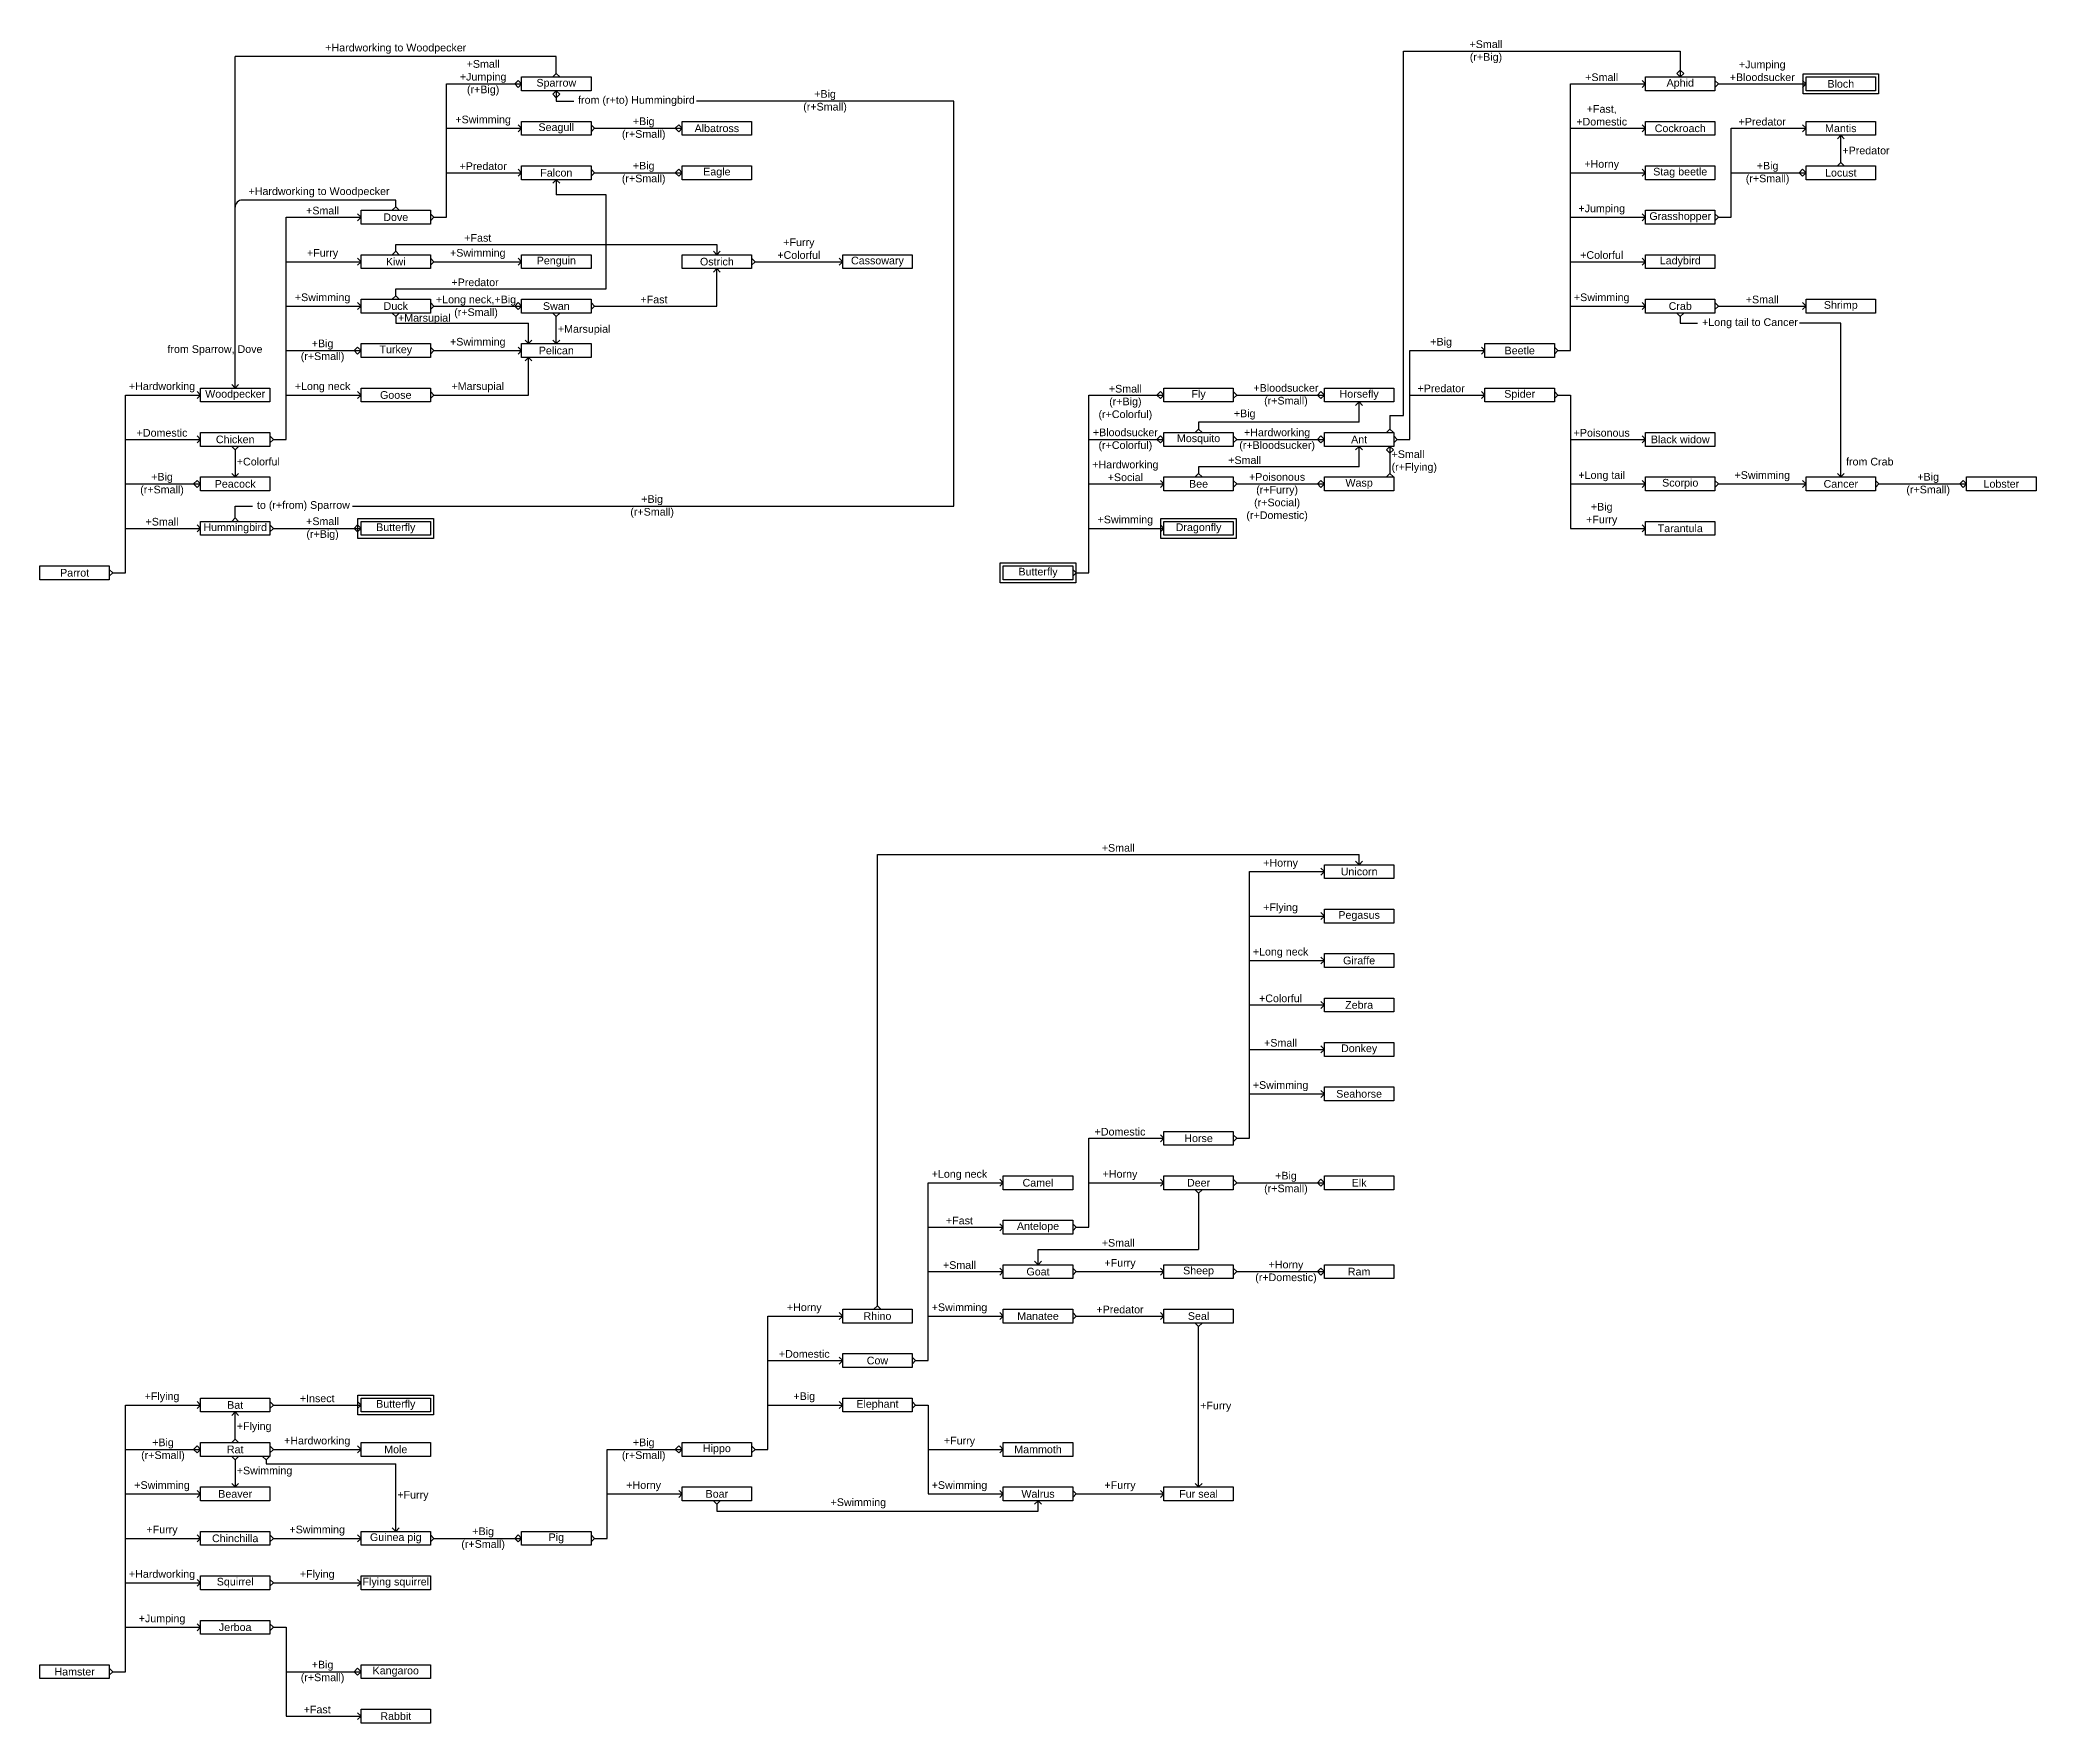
# Model space of a CAD drawing. Header units: millimetres. Extents: x 1066 to 3127, y 223 to 2380.
# Drawn here: x 1598 to 2250, y 1706 to 2256 of the extents above; entities that cross this region are included whole.
import ezdxf

# ---------------------------------------------------------------- set-up
doc = ezdxf.new("R2010")
doc.units = ezdxf.units.MM
doc.styles.get("Standard").update_dxf_attribs({"font": 'arial.ttf'})

msp = doc.modelspace()

# ---------------------------------------------------------------- texts
at = {"char_height": 2.5}
for s, insert, width, attachment_point in [('+Hardworking to Woodpecker', (1714.34, 2251.31), 48.6806, 8), ('+Small\\P(r+Big)', (2070.63, 2248.27), 22.686, 8), ('+Small\\P+Jumping\\P(r+Big)', (1742.89, 2237.64), 22.686, 8), ('+Small', (2108.45, 2242.35), 22.686, 8), ('+Jumping\\P+Bloodsucker', (2160.92, 2242.35), 22.686, 8), ('Sparrow', (1766.81, 2241.46), 22.686, 5), ('from{\\fArial|b0|i0|c204|p34; (}r+to{\\fArial|b0|i0|c204|p34;)} Hummingbird', (1773.93, 2235.85), 55.833, 4), ('+Big\\P(r+Small)', (1854.63, 2232.01), 22.686, 8), ('Aphid', (2134.12, 2241.46), 22.686, 5), ('Bloch', (2186.59, 2241.46), 22.686, 5), ('+Swimming', (1742.89, 2227.83), 22.686, 8), ('+Fast,^J+Domestic', (2108.45, 2227.83), 22.686, 8), ('Seagull', (1766.81, 2226.94), 22.686, 5), ('+Big\\P(r+Small)', (1795.36, 2223.09), 22.686, 8), ('Albatross', (1819.28, 2226.94), 22.686, 5), ('Cockroach', (2134.12, 2226.94), 22.686, 5), ('+Predator', (2160.92, 2227.83), 22.686, 8), ('Mantis', (2186.59, 2226.94), 22.686, 5), ('+Predator', (2187.11, 2219.68), 22.686, 4), ('+Predator', (1742.89, 2213.3), 22.686, 8), ('Falcon', (1766.81, 2212.42), 22.686, 5), ('+Big\\P(r+Small)', (1795.36, 2208.57), 22.686, 8), ('Eagle', (1819.28, 2212.42), 22.686, 5), ('+Horny', (2108.45, 2213.3), 22.686, 8), ('Stag beetle', (2134.12, 2212.42), 22.686, 5), ('+Big\\P(r+Small)', (2162.67, 2208.57), 22.686, 8), ('Locust', (2186.59, 2212.42), 22.686, 5), ('+Hardworking to Woodpecker', (1689.26, 2204.39), 48.6806, 8), ('+Small', (1690.42, 2198.78), 22.686, 8), ('Dove', (1714.34, 2197.89), 22.686, 5), ('+Jumping', (2108.45, 2198.78), 22.686, 8), ('Grasshopper', (2134.12, 2197.89), 22.686, 5), ('+Fast', (1741.14, 2189.87), 22.686, 8), ('+Furry', (1690.42, 2184.26), 22.686, 8), ('+Swimming', (1741.14, 2184.26), 22.686, 8), ('+Furry\\P+Colorful', (1846.08, 2184.26), 22.686, 8), ('+Colorful', (2108.45, 2184.26), 22.686, 8), ('Kiwi', (1714.34, 2183.37), 22.686, 5), ('Penguin', (1766.81, 2183.37), 22.686, 5), ('Ostrich', (1819.28, 2183.37), 22.686, 5), ('Cassowary', (1871.75, 2183.37), 22.686, 5), ('Ladybird', (2134.12, 2183.37), 22.686, 5), ('+Swimming', (1690.42, 2169.73), 22.686, 8), ('+Long neck,+Big\\P(r+Small)', (1740.57, 2164.86), 29.7868, 8), ('+Predator', (1740.25, 2175.34), 22.686, 8), ('+Swimming', (2108.45, 2169.73), 22.686, 8), ('+Small', (2160.92, 2169.73), 22.686, 8), ('Duck', (1714.34, 2168.85), 22.686, 5), ('+Marsupial', (1723.66, 2163.02), 22.686, 8), ('Swan', (1766.81, 2168.85), 22.686, 5), ('+Fast', (1798.72, 2169.73), 22.686, 8), ('Crab', (2134.12, 2168.85), 22.686, 5), ('Shrimp', (2186.59, 2168.85), 22.686, 5), ('+Marsupial', (1767.32, 2161.02), 22.686, 4), ('+Long tail to Cancer', (2141.24, 2163.24), 77.1235, 4), ('from Sparrow, Dove', (1639.73, 2154.43), 55.833, 4), ('+Big\\P(r+Small)', (1690.42, 2150.48), 22.686, 8), ('Turkey', (1714.34, 2154.33), 22.686, 5), ('+Swimming', (1741.14, 2155.21), 22.686, 8), ('Pelican', (1766.81, 2154.33), 22.686, 5), ('+Big', (2055.97, 2155.21), 22.686, 8), ('Beetle', (2081.65, 2154.33), 22.686, 5), ('+Hardworking', (1637.95, 2140.69), 22.686, 8), ('Woodpecker', (1661.86, 2139.8), 22.686, 5), ('+Long neck', (1690.42, 2140.69), 22.686, 8), ('Goose', (1714.34, 2139.8), 22.686, 5), ('+Marsupial', (1741.14, 2140.69), 22.686, 8), ('+Small\\P(r+Big)\\P(r+Colorful)', (1952.78, 2131.52), 22.686, 8), ('Fly', (1976.7, 2139.8), 22.686, 5), ('+Bloodsucker\\P(r+Small)', (2005.26, 2135.95), 22.686, 8), ('Horsefly', (2029.17, 2139.8), 22.686, 5), ('+Predator', (2055.97, 2140.69), 22.686, 8), ('Spider', (2081.65, 2139.8), 22.686, 5), ('+Big', (1991.77, 2131.78), 22.686, 8), ('+Domestic', (1637.95, 2126.17), 22.686, 8), ('+Bloodsucker\\P(r+Colorful)', (1952.78, 2121.43), 22.686, 8), ('Mosquito', (1976.7, 2125.28), 22.686, 5), ('+Hardworking\\P(r+Bloodsucker)', (2002.37, 2121.43), 22.686, 8), ('+Poisonous', (2108.45, 2126.17), 22.686, 8), ('Chicken', (1661.86, 2125.28), 22.686, 5), ('Ant', (2029.17, 2125.28), 22.686, 5), ('+Small\\P(r+Flying)', (2039.77, 2118.02), 22.686, 4), ('Black widow', (2134.12, 2125.28), 22.686, 5), ('+Big\\P(r+Small)', (1637.95, 2106.91), 22.686, 8), ('+Colorful', (1662.38, 2118.02), 22.686, 4), ('+Hardworking\\P+Social', (1952.78, 2111.64), 22.686, 8), ('+Small', (1991.77, 2117.25), 22.686, 8), ('+Poisonous\\P(r+Furry)\\P(r+Social)^J(r+Domestic)', (2002.37, 2098.53), 22.686, 8), ('+Long tail', (2108.45, 2111.64), 22.686, 8), ('+Swimming', (2160.92, 2111.64), 22.686, 8), ('from Crab', (2188.3, 2118.02), 55.833, 4), ('+Big\\P(r+Small)', (2215.15, 2106.91), 22.686, 8), ('Peacock', (1661.86, 2110.76), 22.686, 5), ('+Big\\P(r+Small)', (1798.12, 2099.65), 22.686, 8), ('Bee', (1976.7, 2110.76), 22.686, 5), ('Wasp', (2029.17, 2110.76), 22.686, 5), ('Scorpio', (2134.12, 2110.76), 22.686, 5), ('Cancer', (2186.59, 2110.76), 22.686, 5), ('Lobster', (2239.06, 2110.76), 22.686, 5), ('to (r+from) Sparrow', (1668.98, 2103.49), 55.833, 4), ('+Big\\P+Furry', (2108.45, 2097.12), 22.686, 8), ('+Small', (1637.95, 2097.12), 22.686, 8), ('Hummingbird', (1661.86, 2096.23), 22.686, 5), ('+Small\\P(r+Big)', (1690.42, 2092.38), 22.686, 8), ('Butterfly', (1714.34, 2096.23), 22.686, 5), ('+Swimming', (1952.78, 2097.12), 22.686, 8), ('Dragonfly', (1976.7, 2096.23), 22.686, 5), ('Tarantula', (2134.12, 2096.23), 22.686, 5), ('Parrot', (1609.39, 2081.71), 22.686, 5), ('Butterfly', (1924.23, 2081.71), 22.686, 5), ('+Small', (1950.46, 1990.56), 22.686, 8), ('+Horny', (2003.5, 1984.95), 22.686, 8), ('Unicorn', (2029.17, 1984.07), 22.686, 5), ('+Flying', (2003.5, 1970.43), 22.686, 8), ('Pegasus', (2029.17, 1969.54), 22.686, 5), ('+Long neck', (2003.5, 1955.91), 22.686, 8), ('Giraffe', (2029.17, 1955.02), 22.686, 5), ('+Colorful', (2003.5, 1941.38), 22.686, 8), ('Zebra', (2029.17, 1940.5), 22.686, 5), ('+Small', (2003.5, 1926.86), 22.686, 8), ('Donkey', (2029.17, 1925.97), 22.686, 5), ('+Swimming', (2003.5, 1912.34), 22.686, 8), ('Seahorse', (2029.17, 1911.45), 22.686, 5), ('+Domestic', (1951.03, 1897.81), 22.686, 8), ('Horse', (1976.7, 1896.93), 22.686, 5), ('+Long neck', (1898.56, 1883.29), 22.686, 8), ('+Horny', (1951.03, 1883.29), 22.686, 8), ('+Big\\P(r+Small)', (2005.26, 1878.56), 22.686, 8), ('Camel', (1924.23, 1882.4), 22.686, 5), ('Deer', (1976.7, 1882.4), 22.686, 5), ('Elk', (2029.17, 1882.4), 22.686, 5), ('+Fast', (1898.56, 1868.77), 22.686, 8), ('Antelope', (1924.23, 1867.88), 22.686, 5), ('+Small', (1950.46, 1861.51), 22.686, 8), ('+Small', (1898.56, 1854.24), 22.686, 8), ('Goat', (1924.23, 1853.36), 22.686, 5), ('+Furry', (1951.03, 1854.24), 22.686, 8), ('Sheep', (1976.7, 1853.36), 22.686, 5), ('+Horny\\P(r+Domestic)', (2005.26, 1849.51), 22.686, 8), ('Ram', (2029.17, 1853.36), 22.686, 5), ('+Horny', (1847.84, 1839.72), 22.686, 8), ('Rhino', (1871.75, 1838.84), 22.686, 5), ('+Swimming', (1898.56, 1839.72), 22.686, 8), ('Manatee', (1924.23, 1838.84), 22.686, 5), ('+Predator', (1951.03, 1839.72), 22.686, 8), ('Seal', (1976.7, 1838.84), 22.686, 5), ('+Domestic', (1847.84, 1825.2), 22.686, 8), ('Cow', (1871.75, 1824.31), 22.686, 5), ('+Flying', (1637.95, 1810.68), 22.686, 8), ('+Big', (1847.84, 1810.68), 22.686, 8), ('Bat', (1661.86, 1809.79), 22.686, 5), ('+Insect', (1688.66, 1810.68), 22.686, 8), ('Butterfly', (1714.34, 1809.79), 22.686, 5), ('Elephant', (1871.75, 1809.79), 22.686, 5), ('+Furry', (1977.21, 1809.22), 22.686, 4), ('+Flying', (1662.38, 1802.53), 22.686, 4), ('+Big\\P(r+Small)', (1638.26, 1791.42), 22.686, 8), ('Rat', (1661.86, 1795.27), 22.686, 5), ('+Hardworking', (1688.66, 1796.15), 22.686, 8), ('Mole', (1714.34, 1795.27), 22.686, 5), ('+Big\\P(r+Small)', (1795.36, 1791.42), 22.686, 8), ('Hippo', (1819.28, 1795.27), 22.686, 5), ('+Furry', (1898.56, 1796.15), 22.686, 8), ('Mammoth', (1924.23, 1795.27), 22.686, 5), ('+Swimming', (1662.38, 1788), 22.686, 4), ('+Swimming', (1637.95, 1781.63), 22.686, 8), ('Beaver', (1661.86, 1780.74), 22.686, 5), ('+Furry', (1714.85, 1780.09), 22.686, 4), ('+Horny', (1795.36, 1781.63), 22.686, 8), ('Boar', (1819.28, 1780.74), 22.686, 5), ('+Swimming', (1898.56, 1781.63), 22.686, 8), ('Walrus', (1924.23, 1780.74), 22.686, 5), ('+Furry', (1951.03, 1781.63), 22.686, 8), ('Fur seal', (1976.7, 1780.74), 22.686, 5), ('+Swimming', (1865.52, 1776.02), 22.686, 8), ('+Furry', (1637.95, 1767.11), 22.686, 8), ('+Swimming', (1688.66, 1767.11), 22.686, 8), ('Guinea pig', (1714.34, 1766.22), 22.686, 5), ('+Big\\P(r+Small)', (1742.89, 1762.37), 22.686, 8), ('Pig', (1766.81, 1766.22), 22.686, 5), ('Chinchilla', (1661.86, 1766.22), 22.686, 5), ('+Hardworking', (1637.95, 1752.58), 22.686, 8), ('+Flying', (1688.66, 1752.58), 22.686, 8), ('Squirrel', (1661.86, 1751.7), 22.686, 5), ('Flying squirrel', (1714.34, 1751.7), 22.686, 5), ('+Jumping', (1637.95, 1738.06), 22.686, 8), ('Jerboa', (1661.86, 1737.17), 22.686, 5), ('Hamster', (1609.39, 1722.65), 22.686, 5), ('+Big\\P(r+Small)', (1690.42, 1718.8), 22.686, 8), ('Kangaroo', (1714.34, 1722.65), 22.686, 5), ('+Fast', (1688.66, 1709.01), 22.686, 8), ('Rabbit', (1714.34, 1708.13), 22.686, 5)]:
    msp.add_mtext(s, dxfattribs=dict(at, insert=insert, width=width, attachment_point=attachment_point))

# ---------------------------------------------------------------- linework, layer by layer
for p, q in [((1661.86, 2142.06), (1661.86, 2250.42)), ((1766.81, 2250.42), (1661.86, 2250.42)), ((1765.68, 2243.73), (1766.81, 2244.86)), ((1766.81, 2244.86), (1766.81, 2250.42)), ((1766.81, 2244.86), (1767.94, 2243.73)), ((2134.12, 2245.99), (2132.99, 2244.86)), ((2134.12, 2243.73), (2132.99, 2244.86)), ((2135.25, 2244.86), (2134.12, 2245.99)), ((2135.25, 2244.86), (2134.12, 2243.73)), ((1730.95, 2241.46), (1755.47, 2241.46)), ((1730.95, 2197.89), (1730.95, 2241.46)), ((1753.2, 2241.46), (1754.33, 2242.6)), ((1754.33, 2240.33), (1753.2, 2241.46)), ((1755.47, 2241.46), (1754.33, 2242.6)), ((1754.33, 2240.33), (1755.47, 2241.46)), ((1765.68, 2238.07), (1766.81, 2239.2)), ((1766.81, 2236.94), (1765.68, 2238.07)), ((1766.81, 2239.2), (1766.81, 2235.85)), ((1767.94, 2238.07), (1766.81, 2239.2)), ((1766.81, 2236.94), (1767.94, 2238.07)), ((2098.26, 2241.46), (2122.78, 2241.46)), ((2098.26, 2154.33), (2098.26, 2241.46)), ((2122.78, 2241.46), (2121.64, 2242.6)), ((2121.64, 2240.33), (2122.78, 2241.46)), ((2146.59, 2241.46), (2145.46, 2242.6)), ((2145.46, 2240.33), (2146.59, 2241.46)), ((2146.59, 2241.46), (2175.25, 2241.46)), ((2175.25, 2241.46), (2174.12, 2242.6)), ((2174.12, 2240.33), (2175.25, 2241.46)), ((1766.81, 2235.85), (1772.48, 2235.85)), ((1730.95, 2226.94), (1755.47, 2226.94)), ((1755.47, 2226.94), (1754.33, 2228.07)), ((1754.33, 2225.81), (1755.47, 2226.94)), ((1779.28, 2226.94), (1778.15, 2228.07)), ((1778.15, 2225.81), (1779.28, 2226.94)), ((1779.28, 2226.94), (1807.94, 2226.94)), ((1805.68, 2226.94), (1806.81, 2228.07)), ((1806.81, 2225.81), (1805.68, 2226.94)), ((1807.94, 2226.94), (1806.81, 2228.07)), ((1806.81, 2225.81), (1807.94, 2226.94)), ((2098.26, 2226.94), (2122.78, 2226.94)), ((2122.78, 2226.94), (2121.64, 2228.07)), ((2121.64, 2225.81), (2122.78, 2226.94)), ((2150.74, 2226.94), (2175.25, 2226.94)), ((2150.74, 2197.89), (2150.74, 2226.94)), ((2175.25, 2226.94), (2174.12, 2228.07)), ((2174.12, 2225.81), (2175.25, 2226.94)), ((2185.46, 2223.55), (2186.59, 2224.68)), ((2186.59, 2215.81), (2186.59, 2224.68)), ((2186.59, 2224.68), (2187.72, 2223.55)), ((1730.95, 2212.42), (1755.47, 2212.42)), ((1755.47, 2212.42), (1754.33, 2213.55)), ((1754.33, 2211.29), (1755.47, 2212.42)), ((1779.28, 2212.42), (1778.15, 2213.55)), ((1778.15, 2211.29), (1779.28, 2212.42)), ((1779.28, 2212.42), (1807.94, 2212.42)), ((1805.68, 2212.42), (1806.81, 2213.55)), ((1806.81, 2211.29), (1805.68, 2212.42)), ((1807.94, 2212.42), (1806.81, 2213.55)), ((1806.81, 2211.29), (1807.94, 2212.42)), ((2098.26, 2212.42), (2122.78, 2212.42)), ((2122.78, 2212.42), (2121.64, 2213.55)), ((2121.64, 2211.29), (2122.78, 2212.42)), ((2150.74, 2212.42), (2175.25, 2212.42)), ((2172.99, 2212.42), (2174.12, 2213.55)), ((2174.12, 2211.29), (2172.99, 2212.42)), ((2175.25, 2212.42), (2174.12, 2213.55)), ((2174.12, 2211.29), (2175.25, 2212.42)), ((2185.46, 2214.68), (2186.59, 2215.81)), ((2186.59, 2215.81), (2187.72, 2214.68)), ((1765.68, 2209.03), (1766.81, 2210.16)), ((1767.94, 2209.03), (1766.81, 2210.16)), ((1766.81, 2210.16), (1766.81, 2205.16)), ((1783.14, 2205.16), (1766.81, 2205.16)), ((1783.14, 2174.46), (1783.14, 2205.16)), ((1702.99, 2197.89), (1701.86, 2199.03)), ((1713.21, 2200.16), (1714.34, 2201.29)), ((1714.34, 2201.29), (1714.34, 2203.5)), ((1714.34, 2201.29), (1715.47, 2200.16)), ((1726.81, 2197.89), (1725.68, 2199.03)), ((2122.78, 2197.89), (2121.64, 2199.03)), ((2146.59, 2197.89), (2145.46, 2199.03)), ((1678.48, 2125.28), (1678.48, 2197.89)), ((1678.48, 2197.89), (1702.99, 2197.89)), ((1701.86, 2196.76), (1702.99, 2197.89)), ((1725.68, 2196.76), (1726.81, 2197.89)), ((1726.81, 2197.89), (1730.95, 2197.89)), ((2098.26, 2197.89), (2122.78, 2197.89)), ((2121.64, 2196.76), (2122.78, 2197.89)), ((2145.46, 2196.76), (2146.59, 2197.89)), ((2146.59, 2197.89), (2150.74, 2197.89)), ((1713.21, 2185.63), (1714.34, 2186.76)), ((1714.34, 2186.76), (1714.34, 2188.98)), ((1714.34, 2188.98), (1819.28, 2188.98)), ((1714.34, 2186.76), (1715.47, 2185.63)), ((1818.15, 2186.76), (1819.28, 2185.63)), ((1819.28, 2188.98), (1819.28, 2185.63)), ((1819.28, 2185.63), (1820.41, 2186.76)), ((1678.48, 2183.37), (1702.99, 2183.37)), ((1702.99, 2183.37), (1701.86, 2184.5)), ((1701.86, 2182.24), (1702.99, 2183.37)), ((1726.81, 2183.37), (1725.68, 2184.5)), ((1725.68, 2182.24), (1726.81, 2183.37)), ((1726.81, 2183.37), (1755.47, 2183.37)), ((1755.47, 2183.37), (1754.33, 2184.5)), ((1754.33, 2182.24), (1755.47, 2183.37)), ((1818.15, 2179.98), (1819.28, 2181.11)), ((1819.28, 2168.85), (1819.28, 2181.11)), ((1819.28, 2181.11), (1820.41, 2179.98)), ((1831.76, 2183.37), (1830.62, 2184.5)), ((1830.62, 2182.24), (1831.76, 2183.37)), ((1831.76, 2183.37), (1860.41, 2183.37)), ((1860.41, 2183.37), (1859.28, 2184.5)), ((1859.28, 2182.24), (1860.41, 2183.37)), ((2098.26, 2183.37), (2122.78, 2183.37)), ((2122.78, 2183.37), (2121.64, 2184.5)), ((2121.64, 2182.24), (2122.78, 2183.37)), ((1714.34, 2172.24), (1714.34, 2174.46)), ((1714.34, 2174.46), (1783.14, 2174.46)), ((1678.48, 2168.85), (1702.99, 2168.85)), ((1702.99, 2168.85), (1701.86, 2169.98)), ((1701.86, 2167.72), (1702.99, 2168.85)), ((1713.21, 2171.11), (1714.34, 2172.24)), ((1713.21, 2166.59), (1714.34, 2165.46)), ((1714.34, 2172.24), (1715.47, 2171.11)), ((1714.34, 2165.46), (1715.47, 2166.59)), ((1726.81, 2168.85), (1725.68, 2169.98)), ((1725.68, 2167.72), (1726.81, 2168.85)), ((1726.81, 2168.85), (1755.47, 2168.85)), ((1753.2, 2168.85), (1754.33, 2169.98)), ((1754.33, 2167.72), (1753.2, 2168.85)), ((1755.47, 2168.85), (1754.33, 2169.98)), ((1754.33, 2167.72), (1755.47, 2168.85)), ((1765.68, 2166.59), (1766.81, 2165.46)), ((1766.81, 2165.46), (1767.94, 2166.59)), ((1779.28, 2168.85), (1778.15, 2169.98)), ((1778.15, 2167.72), (1779.28, 2168.85)), ((1779.28, 2168.85), (1819.28, 2168.85)), ((2098.26, 2168.85), (2122.78, 2168.85)), ((2122.78, 2168.85), (2121.64, 2169.98)), ((2121.64, 2167.72), (2122.78, 2168.85)), ((2132.99, 2166.59), (2134.12, 2165.46)), ((2134.12, 2165.46), (2135.25, 2166.59)), ((2146.59, 2168.85), (2145.46, 2169.98)), ((2145.46, 2167.72), (2146.59, 2168.85)), ((2146.59, 2168.85), (2175.25, 2168.85)), ((2175.25, 2168.85), (2174.12, 2169.98)), ((2174.12, 2167.72), (2175.25, 2168.85)), ((1714.34, 2165.46), (1714.34, 2163.24)), ((1714.34, 2163.24), (1757.73, 2163.24)), ((1757.73, 2156.59), (1757.73, 2163.24)), ((1766.81, 2156.59), (1766.81, 2165.46)), ((2134.12, 2165.46), (2134.12, 2163.24)), ((2134.12, 2163.24), (2139.79, 2163.24)), ((2186.59, 2163.24), (2173.08, 2163.24)), ((2186.59, 2113.02), (2186.59, 2163.24)), ((1678.48, 2154.33), (1702.99, 2154.33)), ((1700.73, 2154.33), (1701.86, 2155.46)), ((1701.86, 2153.19), (1700.73, 2154.33)), ((1702.99, 2154.33), (1701.86, 2155.46)), ((1701.86, 2153.19), (1702.99, 2154.33)), ((1726.81, 2154.33), (1725.68, 2155.46)), ((1725.68, 2153.19), (1726.81, 2154.33)), ((1726.81, 2154.33), (1755.47, 2154.33)), ((1755.47, 2154.33), (1754.33, 2155.46)), ((1754.33, 2153.19), (1755.47, 2154.33)), ((1756.6, 2157.72), (1757.73, 2156.59)), ((1757.73, 2156.59), (1758.86, 2157.72)), ((1766.81, 2156.59), (1765.68, 2157.72)), ((1767.94, 2157.72), (1766.81, 2156.59)), ((2045.79, 2154.33), (2070.3, 2154.33)), ((2045.79, 2125.28), (2045.79, 2154.33)), ((2070.3, 2154.33), (2069.17, 2155.46)), ((2069.17, 2153.19), (2070.3, 2154.33)), ((2094.12, 2154.33), (2092.99, 2155.46)), ((2092.99, 2153.19), (2094.12, 2154.33)), ((2094.12, 2154.33), (2098.26, 2154.33)), ((1756.6, 2150.93), (1757.73, 2152.06)), ((1757.73, 2139.8), (1757.73, 2152.06)), ((1757.73, 2152.06), (1758.86, 2150.93)), ((1626.01, 2081.71), (1626.01, 2139.8)), ((1626.01, 2139.8), (1650.52, 2139.8)), ((1650.52, 2139.8), (1649.39, 2140.93)), ((1649.39, 2138.67), (1650.52, 2139.8)), ((1660.73, 2143.19), (1661.86, 2142.06)), ((1661.86, 2142.06), (1662.99, 2143.19)), ((1678.48, 2139.8), (1702.99, 2139.8)), ((1702.99, 2139.8), (1701.86, 2140.93)), ((1701.86, 2138.67), (1702.99, 2139.8)), ((1726.81, 2139.8), (1725.68, 2140.93)), ((1725.68, 2138.67), (1726.81, 2139.8)), ((1726.81, 2139.8), (1757.73, 2139.8)), ((1940.85, 2081.71), (1940.85, 2139.8)), ((1940.85, 2139.8), (1965.36, 2139.8)), ((1963.1, 2139.8), (1964.23, 2140.93)), ((1964.23, 2138.67), (1963.1, 2139.8)), ((1965.36, 2139.8), (1964.23, 2140.93)), ((1964.23, 2138.67), (1965.36, 2139.8)), ((1989.17, 2139.8), (1988.04, 2140.93)), ((1988.04, 2138.67), (1989.17, 2139.8)), ((1989.17, 2139.8), (2017.83, 2139.8)), ((2015.57, 2139.8), (2016.7, 2140.93)), ((2016.7, 2138.67), (2015.57, 2139.8)), ((2017.83, 2139.8), (2016.7, 2140.93)), ((2016.7, 2138.67), (2017.83, 2139.8)), ((2045.79, 2139.8), (2070.3, 2139.8)), ((2070.3, 2139.8), (2069.17, 2140.93)), ((2069.17, 2138.67), (2070.3, 2139.8)), ((2094.12, 2139.8), (2092.99, 2140.93)), ((2092.99, 2138.67), (2094.12, 2139.8)), ((2094.12, 2139.8), (2098.26, 2139.8)), ((2098.26, 2139.8), (2098.26, 2096.23)), ((2029.17, 2137.54), (2028.04, 2136.41)), ((2029.17, 2130.89), (2029.17, 2137.54)), ((2030.3, 2136.41), (2029.17, 2137.54)), ((1975.57, 2127.54), (1976.7, 2128.67)), ((2029.17, 2130.89), (1976.7, 2130.89)), ((1976.7, 2130.89), (1976.7, 2128.67)), ((1976.7, 2128.67), (1977.83, 2127.54)), ((2039.25, 2128.67), (2038.12, 2127.54)), ((2039.25, 2133.11), (2039.25, 2128.67)), ((2040.39, 2127.54), (2039.25, 2128.67)), ((1626.01, 2125.28), (1650.52, 2125.28)), ((1650.52, 2125.28), (1649.39, 2126.41)), ((1649.39, 2124.15), (1650.52, 2125.28)), ((1660.73, 2123.02), (1661.86, 2121.89)), ((1661.86, 2121.89), (1662.99, 2123.02)), ((1661.86, 2121.89), (1661.86, 2113.02)), ((1674.34, 2125.28), (1673.21, 2126.41)), ((1673.21, 2124.15), (1674.34, 2125.28)), ((1674.34, 2125.28), (1678.48, 2125.28)), ((1940.85, 2125.28), (1965.36, 2125.28)), ((1963.1, 2125.28), (1964.23, 2126.41)), ((1964.23, 2124.15), (1963.1, 2125.28)), ((1965.36, 2125.28), (1964.23, 2126.41)), ((1964.23, 2124.15), (1965.36, 2125.28)), ((1989.17, 2125.28), (1988.04, 2126.41)), ((1988.04, 2124.15), (1989.17, 2125.28)), ((1989.17, 2125.28), (2017.83, 2125.28)), ((2015.57, 2125.28), (2016.7, 2126.41)), ((2016.7, 2124.15), (2015.57, 2125.28)), ((2017.83, 2125.28), (2016.7, 2126.41)), ((2016.7, 2124.15), (2017.83, 2125.28)), ((2029.17, 2123.02), (2028.04, 2121.89)), ((2029.17, 2116.37), (2029.17, 2123.02)), ((2030.3, 2121.89), (2029.17, 2123.02)), ((2039.25, 2123.02), (2038.12, 2121.89)), ((2039.25, 2120.76), (2038.12, 2121.89)), ((2039.25, 2123.02), (2039.25, 2114.15)), ((2040.39, 2121.89), (2039.25, 2123.02)), ((2040.39, 2121.89), (2039.25, 2120.76)), ((2041.65, 2125.28), (2040.52, 2126.41)), ((2040.52, 2124.15), (2041.65, 2125.28)), ((2041.65, 2125.28), (2045.79, 2125.28)), ((2098.26, 2125.28), (2122.78, 2125.28)), ((2122.78, 2125.28), (2121.64, 2126.41)), ((2121.64, 2124.15), (2122.78, 2125.28)), ((1660.73, 2114.15), (1661.86, 2113.02)), ((1661.86, 2113.02), (1662.99, 2114.15)), ((1975.57, 2113.02), (1976.7, 2114.15)), ((2029.17, 2116.37), (1976.7, 2116.37)), ((1976.7, 2116.37), (1976.7, 2114.15)), ((1976.7, 2114.15), (1977.83, 2113.02)), ((2039.25, 2114.15), (2038.12, 2113.02)), ((2040.39, 2113.02), (2039.25, 2114.15)), ((2185.46, 2114.15), (2186.59, 2113.02)), ((2186.59, 2113.02), (2187.72, 2114.15)), ((1626.01, 2110.76), (1650.52, 2110.76)), ((1648.26, 2110.76), (1649.39, 2111.89)), ((1649.39, 2109.63), (1648.26, 2110.76)), ((1650.52, 2110.76), (1649.39, 2111.89)), ((1649.39, 2109.63), (1650.52, 2110.76)), ((1940.85, 2110.76), (1965.36, 2110.76)), ((1965.36, 2110.76), (1964.23, 2111.89)), ((1964.23, 2109.63), (1965.36, 2110.76)), ((1989.17, 2110.76), (1988.04, 2111.89)), ((1988.04, 2109.63), (1989.17, 2110.76)), ((1989.17, 2110.76), (2017.83, 2110.76)), ((2015.57, 2110.76), (2016.7, 2111.89)), ((2016.7, 2109.63), (2015.57, 2110.76)), ((2017.83, 2110.76), (2016.7, 2111.89)), ((2016.7, 2109.63), (2017.83, 2110.76)), ((2098.26, 2110.76), (2122.78, 2110.76)), ((2122.78, 2110.76), (2121.64, 2111.89)), ((2121.64, 2109.63), (2122.78, 2110.76)), ((2146.59, 2110.76), (2145.46, 2111.89)), ((2145.46, 2109.63), (2146.59, 2110.76)), ((2146.59, 2110.76), (2175.25, 2110.76)), ((2175.25, 2110.76), (2174.12, 2111.89)), ((2174.12, 2109.63), (2175.25, 2110.76)), ((2199.07, 2110.76), (2197.93, 2111.89)), ((2197.93, 2109.63), (2199.07, 2110.76)), ((2199.07, 2110.76), (2227.72, 2110.76)), ((2225.46, 2110.76), (2226.59, 2111.89)), ((2226.59, 2109.63), (2225.46, 2110.76)), ((2227.72, 2110.76), (2226.59, 2111.89)), ((2226.59, 2109.63), (2227.72, 2110.76)), ((1661.86, 2099.63), (1661.86, 2103.49)), ((1661.86, 2103.49), (1667.53, 2103.49)), ((1626.01, 2096.23), (1650.52, 2096.23)), ((1650.52, 2096.23), (1649.39, 2097.36)), ((1649.39, 2095.1), (1650.52, 2096.23)), ((1660.73, 2098.49), (1661.86, 2099.63)), ((1661.86, 2099.63), (1662.99, 2098.49)), ((1674.34, 2096.23), (1673.21, 2097.36)), ((1673.21, 2095.1), (1674.34, 2096.23)), ((1674.34, 2096.23), (1702.99, 2096.23)), ((1700.73, 2096.23), (1701.86, 2097.36)), ((1701.86, 2095.1), (1700.73, 2096.23)), ((1702.99, 2096.23), (1701.86, 2097.36)), ((1701.86, 2095.1), (1702.99, 2096.23)), ((1940.85, 2096.23), (1965.36, 2096.23)), ((1965.36, 2096.23), (1964.23, 2097.36)), ((1964.23, 2095.1), (1965.36, 2096.23)), ((2098.26, 2096.23), (2122.78, 2096.23)), ((2122.78, 2096.23), (2121.64, 2097.36)), ((2121.64, 2095.1), (2122.78, 2096.23)), ((1621.86, 2081.71), (1620.73, 2082.84)), ((1620.73, 2080.58), (1621.86, 2081.71)), ((1621.86, 2081.71), (1626.01, 2081.71)), ((1936.7, 2081.71), (1935.57, 2082.84)), ((1935.57, 2080.58), (1936.7, 2081.71)), ((1936.7, 2081.71), (1940.85, 2081.71)), ((1871.75, 1989.68), (2029.17, 1989.68)), ((1871.75, 1842.23), (1871.75, 1989.68)), ((1993.32, 1896.93), (1993.32, 1984.07)), ((1993.32, 1984.07), (2017.83, 1984.07)), ((2017.83, 1984.07), (2016.7, 1985.2)), ((2016.7, 1982.94), (2017.83, 1984.07)), ((2028.04, 1987.46), (2029.17, 1986.33)), ((2029.17, 1986.33), (2029.17, 1989.68)), ((2029.17, 1986.33), (2030.3, 1987.46)), ((2017.83, 1969.54), (2016.7, 1970.67)), ((1993.32, 1969.54), (2017.83, 1969.54)), ((2016.7, 1968.41), (2017.83, 1969.54)), ((1993.32, 1955.02), (2017.83, 1955.02)), ((2017.83, 1955.02), (2016.7, 1956.15)), ((2016.7, 1953.89), (2017.83, 1955.02)), ((1993.32, 1940.5), (2017.83, 1940.5)), ((2017.83, 1940.5), (2016.7, 1941.63)), ((2016.7, 1939.37), (2017.83, 1940.5)), ((1993.32, 1925.97), (2017.83, 1925.97)), ((2017.83, 1925.97), (2016.7, 1927.1)), ((2016.7, 1924.84), (2017.83, 1925.97)), ((1993.32, 1911.45), (2017.83, 1911.45)), ((2017.83, 1911.45), (2016.7, 1912.58)), ((2016.7, 1910.32), (2017.83, 1911.45)), ((1940.85, 1896.93), (1965.36, 1896.93)), ((1940.85, 1867.88), (1940.85, 1896.93)), ((1965.36, 1896.93), (1964.23, 1898.06)), ((1964.23, 1895.8), (1965.36, 1896.93)), ((1989.17, 1896.93), (1988.04, 1898.06)), ((1988.04, 1895.8), (1989.17, 1896.93)), ((1989.17, 1896.93), (1993.32, 1896.93)), ((1888.37, 1824.31), (1888.37, 1882.4)), ((1888.37, 1882.4), (1912.88, 1882.4)), ((1912.88, 1882.4), (1911.75, 1883.54)), ((1911.75, 1881.27), (1912.88, 1882.4)), ((1940.85, 1882.4), (1965.36, 1882.4)), ((1965.36, 1882.4), (1964.23, 1883.54)), ((1964.23, 1881.27), (1965.36, 1882.4)), ((1975.57, 1880.14), (1976.7, 1879.01)), ((1976.7, 1879.01), (1977.83, 1880.14)), ((1976.7, 1879.01), (1976.7, 1860.62)), ((1989.17, 1882.4), (1988.04, 1883.54)), ((1988.04, 1881.27), (1989.17, 1882.4)), ((1989.17, 1882.4), (2017.83, 1882.4)), ((2015.57, 1882.4), (2016.7, 1883.54)), ((2016.7, 1881.27), (2015.57, 1882.4)), ((2017.83, 1882.4), (2016.7, 1883.54)), ((2016.7, 1881.27), (2017.83, 1882.4)), ((1888.37, 1867.88), (1912.88, 1867.88)), ((1912.88, 1867.88), (1911.75, 1869.01)), ((1911.75, 1866.75), (1912.88, 1867.88)), ((1936.7, 1867.88), (1935.57, 1869.01)), ((1935.57, 1866.75), (1936.7, 1867.88)), ((1936.7, 1867.88), (1940.85, 1867.88)), ((1924.23, 1855.62), (1924.23, 1860.62)), ((1924.23, 1860.62), (1976.7, 1860.62)), ((1888.37, 1853.36), (1912.88, 1853.36)), ((1912.88, 1853.36), (1911.75, 1854.49)), ((1911.75, 1852.23), (1912.88, 1853.36)), ((1923.1, 1856.75), (1924.23, 1855.62)), ((1924.23, 1855.62), (1925.36, 1856.75)), ((1936.7, 1853.36), (1935.57, 1854.49)), ((1935.57, 1852.23), (1936.7, 1853.36)), ((1936.7, 1853.36), (1965.36, 1853.36)), ((1965.36, 1853.36), (1964.23, 1854.49)), ((1964.23, 1852.23), (1965.36, 1853.36)), ((1989.17, 1853.36), (1988.04, 1854.49)), ((1988.04, 1852.23), (1989.17, 1853.36)), ((1989.17, 1853.36), (2017.83, 1853.36)), ((2015.57, 1853.36), (2016.7, 1854.49)), ((2016.7, 1852.23), (2015.57, 1853.36)), ((2017.83, 1853.36), (2016.7, 1854.49)), ((2016.7, 1852.23), (2017.83, 1853.36)), ((1860.41, 1838.84), (1859.28, 1839.97)), ((1871.75, 1842.23), (1870.62, 1841.1)), ((1872.89, 1841.1), (1871.75, 1842.23)), ((1912.88, 1838.84), (1911.75, 1839.97)), ((1936.7, 1838.84), (1935.57, 1839.97)), ((1965.36, 1838.84), (1964.23, 1839.97)), ((1835.9, 1795.27), (1835.9, 1838.84)), ((1835.9, 1838.84), (1860.41, 1838.84)), ((1859.28, 1837.7), (1860.41, 1838.84)), ((1888.37, 1838.84), (1912.88, 1838.84)), ((1911.75, 1837.7), (1912.88, 1838.84)), ((1935.57, 1837.7), (1936.7, 1838.84)), ((1936.7, 1838.84), (1965.36, 1838.84)), ((1964.23, 1837.7), (1965.36, 1838.84)), ((1975.57, 1836.57), (1976.7, 1835.44)), ((1976.7, 1835.44), (1977.83, 1836.57)), ((1976.7, 1783), (1976.7, 1835.44)), ((1835.9, 1824.31), (1860.41, 1824.31)), ((1860.41, 1824.31), (1859.28, 1825.44)), ((1859.28, 1823.18), (1860.41, 1824.31)), ((1884.23, 1824.31), (1883.1, 1825.44)), ((1883.1, 1823.18), (1884.23, 1824.31)), ((1884.23, 1824.31), (1888.37, 1824.31)), ((1626.01, 1722.65), (1626.01, 1809.79)), ((1626.01, 1809.79), (1650.52, 1809.79)), ((1650.52, 1809.79), (1649.39, 1810.92)), ((1649.39, 1808.66), (1650.52, 1809.79)), ((1660.73, 1806.4), (1661.86, 1807.53)), ((1661.86, 1798.66), (1661.86, 1807.53)), ((1661.86, 1807.53), (1662.99, 1806.4)), ((1674.34, 1809.79), (1673.21, 1810.92)), ((1673.21, 1808.66), (1674.34, 1809.79)), ((1674.34, 1809.79), (1702.99, 1809.79)), ((1702.99, 1809.79), (1701.86, 1810.92)), ((1701.86, 1808.66), (1702.99, 1809.79)), ((1835.9, 1809.79), (1860.41, 1809.79)), ((1860.41, 1809.79), (1859.28, 1810.92)), ((1859.28, 1808.66), (1860.41, 1809.79)), ((1884.23, 1809.79), (1883.1, 1810.92)), ((1883.1, 1808.66), (1884.23, 1809.79)), ((1884.23, 1809.79), (1888.37, 1809.79)), ((1888.37, 1809.79), (1888.37, 1780.74)), ((1626.01, 1795.27), (1650.52, 1795.27)), ((1648.26, 1795.27), (1649.39, 1796.4)), ((1649.39, 1794.13), (1648.26, 1795.27)), ((1650.52, 1795.27), (1649.39, 1796.4)), ((1649.39, 1794.13), (1650.52, 1795.27)), ((1660.73, 1797.53), (1661.86, 1798.66)), ((1661.86, 1798.66), (1662.99, 1797.53)), ((1674.34, 1795.27), (1673.21, 1796.4)), ((1673.21, 1794.13), (1674.34, 1795.27)), ((1674.34, 1795.27), (1702.99, 1795.27)), ((1702.99, 1795.27), (1701.86, 1796.4)), ((1701.86, 1794.13), (1702.99, 1795.27)), ((1783.43, 1766.22), (1783.43, 1795.27)), ((1783.43, 1795.27), (1807.94, 1795.27)), ((1805.68, 1795.27), (1806.81, 1796.4)), ((1806.81, 1794.13), (1805.68, 1795.27)), ((1807.94, 1795.27), (1806.81, 1796.4)), ((1806.81, 1794.13), (1807.94, 1795.27)), ((1831.76, 1795.27), (1830.62, 1796.4)), ((1830.62, 1794.13), (1831.76, 1795.27)), ((1831.76, 1795.27), (1835.9, 1795.27)), ((1888.37, 1795.27), (1912.88, 1795.27)), ((1912.88, 1795.27), (1911.75, 1796.4)), ((1911.75, 1794.13), (1912.88, 1795.27)), ((1660.73, 1793), (1661.86, 1791.87)), ((1661.86, 1791.87), (1662.99, 1793)), ((1661.86, 1791.87), (1661.86, 1783)), ((1671.94, 1791.87), (1670.81, 1793)), ((1673.08, 1793), (1671.94, 1791.87)), ((1671.94, 1791.87), (1671.94, 1790.56)), ((1671.94, 1790.56), (1714.34, 1790.56)), ((1714.34, 1768.48), (1714.34, 1790.56)), ((1650.52, 1780.74), (1649.39, 1781.87)), ((1660.73, 1784.13), (1661.86, 1783)), ((1661.86, 1783), (1662.99, 1784.13)), ((1807.94, 1780.74), (1806.81, 1781.87)), ((1912.88, 1780.74), (1911.75, 1781.87)), ((1936.7, 1780.74), (1935.57, 1781.87)), ((1965.36, 1780.74), (1964.23, 1781.87)), ((1975.57, 1784.13), (1976.7, 1783)), ((1976.7, 1783), (1977.83, 1784.13)), ((1626.01, 1780.74), (1650.52, 1780.74)), ((1649.39, 1779.61), (1650.52, 1780.74)), ((1783.43, 1780.74), (1807.94, 1780.74)), ((1806.81, 1779.61), (1807.94, 1780.74)), ((1818.15, 1778.48), (1819.28, 1777.35)), ((1819.28, 1777.35), (1820.41, 1778.48)), ((1819.28, 1777.35), (1819.28, 1775.13)), ((1819.28, 1775.13), (1924.23, 1775.13)), ((1888.37, 1780.74), (1912.88, 1780.74)), ((1911.75, 1779.61), (1912.88, 1780.74)), ((1923.1, 1777.35), (1924.23, 1778.48)), ((1924.23, 1775.13), (1924.23, 1778.48)), ((1924.23, 1778.48), (1925.36, 1777.35)), ((1935.57, 1779.61), (1936.7, 1780.74)), ((1936.7, 1780.74), (1965.36, 1780.74)), ((1964.23, 1779.61), (1965.36, 1780.74)), ((1713.21, 1769.61), (1714.34, 1768.48)), ((1714.34, 1768.48), (1715.47, 1769.61)), ((1626.01, 1766.22), (1650.52, 1766.22)), ((1650.52, 1766.22), (1649.39, 1767.35)), ((1649.39, 1765.09), (1650.52, 1766.22)), ((1674.34, 1766.22), (1673.21, 1767.35)), ((1673.21, 1765.09), (1674.34, 1766.22)), ((1674.34, 1766.22), (1702.99, 1766.22)), ((1702.99, 1766.22), (1701.86, 1767.35)), ((1701.86, 1765.09), (1702.99, 1766.22)), ((1726.81, 1766.22), (1725.68, 1767.35)), ((1725.68, 1765.09), (1726.81, 1766.22)), ((1726.81, 1766.22), (1755.47, 1766.22)), ((1753.2, 1766.22), (1754.33, 1767.35)), ((1754.33, 1765.09), (1753.2, 1766.22)), ((1755.47, 1766.22), (1754.33, 1767.35)), ((1754.33, 1765.09), (1755.47, 1766.22)), ((1779.28, 1766.22), (1778.15, 1767.35)), ((1778.15, 1765.09), (1779.28, 1766.22)), ((1779.28, 1766.22), (1783.43, 1766.22)), ((1626.01, 1751.7), (1650.52, 1751.7)), ((1650.52, 1751.7), (1649.39, 1752.83)), ((1649.39, 1750.57), (1650.52, 1751.7)), ((1674.34, 1751.7), (1673.21, 1752.83)), ((1673.21, 1750.57), (1674.34, 1751.7)), ((1674.34, 1751.7), (1702.99, 1751.7)), ((1702.99, 1751.7), (1701.86, 1752.83)), ((1701.86, 1750.57), (1702.99, 1751.7)), ((1626.01, 1737.17), (1650.52, 1737.17)), ((1650.52, 1737.17), (1649.39, 1738.3)), ((1649.39, 1736.04), (1650.52, 1737.17)), ((1674.34, 1737.17), (1673.21, 1738.3)), ((1673.21, 1736.04), (1674.34, 1737.17)), ((1674.34, 1737.17), (1678.48, 1737.17)), ((1678.48, 1737.17), (1678.48, 1708.13)), ((1621.86, 1722.65), (1620.73, 1723.78)), ((1620.73, 1721.52), (1621.86, 1722.65)), ((1621.86, 1722.65), (1626.01, 1722.65)), ((1678.48, 1722.65), (1702.99, 1722.65)), ((1700.73, 1722.65), (1701.86, 1723.78)), ((1701.86, 1721.52), (1700.73, 1722.65)), ((1702.99, 1722.65), (1701.86, 1723.78)), ((1701.86, 1721.52), (1702.99, 1722.65)), ((1702.99, 1708.13), (1701.86, 1709.26)), ((1678.48, 1708.13), (1702.99, 1708.13)), ((1701.86, 1707), (1702.99, 1708.13))]:
    msp.add_line(p, q)
for points in [[(2039.25, 2133.11), (2043.72, 2133.11), (2043.72, 2252.12), (2134.12, 2252.12), (2134.12, 2243.73)], [(1700.19, 2103.49), (1896.69, 2103.49), (1896.69, 2235.85), (1812.57, 2235.85)]]:
    msp.add_lwpolyline(points)
for points in [[(2174.25, 2244.73), (2198.93, 2244.73), (2198.93, 2238.2), (2174.25, 2238.2)], [(1755.47, 2243.73), (1778.15, 2243.73), (1778.15, 2239.2), (1755.47, 2239.2)], [(2122.78, 2243.73), (2145.46, 2243.73), (2145.46, 2239.2), (2122.78, 2239.2)], [(2175.25, 2243.73), (2197.93, 2243.73), (2197.93, 2239.2), (2175.25, 2239.2)], [(1755.47, 2229.2), (1778.15, 2229.2), (1778.15, 2224.68), (1755.47, 2224.68)], [(1807.94, 2229.2), (1830.62, 2229.2), (1830.62, 2224.68), (1807.94, 2224.68)], [(2122.78, 2229.2), (2145.46, 2229.2), (2145.46, 2224.68), (2122.78, 2224.68)], [(2175.25, 2229.2), (2197.93, 2229.2), (2197.93, 2224.68), (2175.25, 2224.68)], [(1755.47, 2214.68), (1778.15, 2214.68), (1778.15, 2210.16), (1755.47, 2210.16)], [(1807.94, 2214.68), (1830.62, 2214.68), (1830.62, 2210.16), (1807.94, 2210.16)], [(2122.78, 2214.68), (2145.46, 2214.68), (2145.46, 2210.16), (2122.78, 2210.16)], [(2175.25, 2214.68), (2197.93, 2214.68), (2197.93, 2210.16), (2175.25, 2210.16)], [(1702.99, 2200.16), (1725.68, 2200.16), (1725.68, 2195.63), (1702.99, 2195.63)], [(2122.78, 2200.16), (2145.46, 2200.16), (2145.46, 2195.63), (2122.78, 2195.63)], [(1702.99, 2185.63), (1725.68, 2185.63), (1725.68, 2181.11), (1702.99, 2181.11)], [(1755.47, 2185.63), (1778.15, 2185.63), (1778.15, 2181.11), (1755.47, 2181.11)], [(1807.94, 2185.63), (1830.62, 2185.63), (1830.62, 2181.11), (1807.94, 2181.11)], [(1860.41, 2185.63), (1883.1, 2185.63), (1883.1, 2181.11), (1860.41, 2181.11)], [(2122.78, 2185.63), (2145.46, 2185.63), (2145.46, 2181.11), (2122.78, 2181.11)], [(1702.99, 2171.11), (1725.68, 2171.11), (1725.68, 2166.59), (1702.99, 2166.59)], [(1755.47, 2171.11), (1778.15, 2171.11), (1778.15, 2166.59), (1755.47, 2166.59)], [(2122.78, 2171.11), (2145.46, 2171.11), (2145.46, 2166.59), (2122.78, 2166.59)], [(2175.25, 2171.11), (2197.93, 2171.11), (2197.93, 2166.59), (2175.25, 2166.59)], [(1702.99, 2156.59), (1725.68, 2156.59), (1725.68, 2152.06), (1702.99, 2152.06)], [(1755.47, 2156.59), (1778.15, 2156.59), (1778.15, 2152.06), (1755.47, 2152.06)], [(2070.3, 2156.59), (2092.99, 2156.59), (2092.99, 2152.06), (2070.3, 2152.06)], [(1650.52, 2142.06), (1673.21, 2142.06), (1673.21, 2137.54), (1650.52, 2137.54)], [(1702.99, 2142.06), (1725.68, 2142.06), (1725.68, 2137.54), (1702.99, 2137.54)], [(1965.36, 2142.06), (1988.04, 2142.06), (1988.04, 2137.54), (1965.36, 2137.54)], [(2017.83, 2142.06), (2040.52, 2142.06), (2040.52, 2137.54), (2017.83, 2137.54)], [(2070.3, 2142.06), (2092.99, 2142.06), (2092.99, 2137.54), (2070.3, 2137.54)], [(1650.52, 2127.54), (1673.21, 2127.54), (1673.21, 2123.02), (1650.52, 2123.02)], [(1965.36, 2127.54), (1988.04, 2127.54), (1988.04, 2123.02), (1965.36, 2123.02)], [(2017.83, 2127.54), (2040.52, 2127.54), (2040.52, 2123.02), (2017.83, 2123.02)], [(2122.78, 2127.54), (2145.46, 2127.54), (2145.46, 2123.02), (2122.78, 2123.02)], [(1650.52, 2113.02), (1673.21, 2113.02), (1673.21, 2108.49), (1650.52, 2108.49)], [(1965.36, 2113.02), (1988.04, 2113.02), (1988.04, 2108.49), (1965.36, 2108.49)], [(2017.83, 2113.02), (2040.52, 2113.02), (2040.52, 2108.49), (2017.83, 2108.49)], [(2122.78, 2113.02), (2145.46, 2113.02), (2145.46, 2108.49), (2122.78, 2108.49)], [(2175.25, 2113.02), (2197.93, 2113.02), (2197.93, 2108.49), (2175.25, 2108.49)], [(2227.72, 2113.02), (2250.41, 2113.02), (2250.41, 2108.49), (2227.72, 2108.49)], [(1650.52, 2098.49), (1673.21, 2098.49), (1673.21, 2093.97), (1650.52, 2093.97)], [(1701.99, 2099.49), (1726.68, 2099.49), (1726.68, 2092.97), (1701.99, 2092.97)], [(1702.99, 2098.49), (1725.68, 2098.49), (1725.68, 2093.97), (1702.99, 2093.97)], [(1964.36, 2099.49), (1989.04, 2099.49), (1989.04, 2092.97), (1964.36, 2092.97)], [(1965.36, 2098.49), (1988.04, 2098.49), (1988.04, 2093.97), (1965.36, 2093.97)], [(2122.78, 2098.49), (2145.46, 2098.49), (2145.46, 2093.97), (2122.78, 2093.97)], [(1598.05, 2083.97), (1620.73, 2083.97), (1620.73, 2079.45), (1598.05, 2079.45)], [(1911.88, 2084.97), (1936.57, 2084.97), (1936.57, 2078.45), (1911.88, 2078.45)], [(1912.88, 2083.97), (1935.57, 2083.97), (1935.57, 2079.45), (1912.88, 2079.45)], [(2017.83, 1986.33), (2040.52, 1986.33), (2040.52, 1981.8), (2017.83, 1981.8)], [(2017.83, 1971.8), (2040.52, 1971.8), (2040.52, 1967.28), (2017.83, 1967.28)], [(2017.83, 1957.28), (2040.52, 1957.28), (2040.52, 1952.76), (2017.83, 1952.76)], [(2017.83, 1942.76), (2040.52, 1942.76), (2040.52, 1938.24), (2017.83, 1938.24)], [(2017.83, 1928.24), (2040.52, 1928.24), (2040.52, 1923.71), (2017.83, 1923.71)], [(2017.83, 1913.71), (2040.52, 1913.71), (2040.52, 1909.19), (2017.83, 1909.19)], [(1965.36, 1899.19), (1988.04, 1899.19), (1988.04, 1894.67), (1965.36, 1894.67)], [(1912.88, 1884.67), (1935.57, 1884.67), (1935.57, 1880.14), (1912.88, 1880.14)], [(1965.36, 1884.67), (1988.04, 1884.67), (1988.04, 1880.14), (1965.36, 1880.14)], [(2017.83, 1884.67), (2040.52, 1884.67), (2040.52, 1880.14), (2017.83, 1880.14)], [(1912.88, 1870.14), (1935.57, 1870.14), (1935.57, 1865.62), (1912.88, 1865.62)], [(1912.88, 1855.62), (1935.57, 1855.62), (1935.57, 1851.1), (1912.88, 1851.1)], [(1965.36, 1855.62), (1988.04, 1855.62), (1988.04, 1851.1), (1965.36, 1851.1)], [(2017.83, 1855.62), (2040.52, 1855.62), (2040.52, 1851.1), (2017.83, 1851.1)], [(1860.41, 1841.1), (1883.1, 1841.1), (1883.1, 1836.57), (1860.41, 1836.57)], [(1912.88, 1841.1), (1935.57, 1841.1), (1935.57, 1836.57), (1912.88, 1836.57)], [(1965.36, 1841.1), (1988.04, 1841.1), (1988.04, 1836.57), (1965.36, 1836.57)], [(1860.41, 1826.57), (1883.1, 1826.57), (1883.1, 1822.05), (1860.41, 1822.05)], [(1650.52, 1812.05), (1673.21, 1812.05), (1673.21, 1807.53), (1650.52, 1807.53)], [(1701.99, 1813.05), (1726.68, 1813.05), (1726.68, 1806.53), (1701.99, 1806.53)], [(1702.99, 1812.05), (1725.68, 1812.05), (1725.68, 1807.53), (1702.99, 1807.53)], [(1860.41, 1812.05), (1883.1, 1812.05), (1883.1, 1807.53), (1860.41, 1807.53)], [(1650.52, 1797.53), (1673.21, 1797.53), (1673.21, 1793), (1650.52, 1793)], [(1702.99, 1797.53), (1725.68, 1797.53), (1725.68, 1793), (1702.99, 1793)], [(1807.94, 1797.53), (1830.62, 1797.53), (1830.62, 1793), (1807.94, 1793)], [(1912.88, 1797.53), (1935.57, 1797.53), (1935.57, 1793), (1912.88, 1793)], [(1650.52, 1783), (1673.21, 1783), (1673.21, 1778.48), (1650.52, 1778.48)], [(1807.94, 1783), (1830.62, 1783), (1830.62, 1778.48), (1807.94, 1778.48)], [(1912.88, 1783), (1935.57, 1783), (1935.57, 1778.48), (1912.88, 1778.48)], [(1965.36, 1783), (1988.04, 1783), (1988.04, 1778.48), (1965.36, 1778.48)], [(1650.52, 1768.48), (1673.21, 1768.48), (1673.21, 1763.96), (1650.52, 1763.96)], [(1702.99, 1768.48), (1725.68, 1768.48), (1725.68, 1763.96), (1702.99, 1763.96)], [(1755.47, 1768.48), (1778.15, 1768.48), (1778.15, 1763.96), (1755.47, 1763.96)], [(1650.52, 1753.96), (1673.21, 1753.96), (1673.21, 1749.43), (1650.52, 1749.43)], [(1702.99, 1753.96), (1725.68, 1753.96), (1725.68, 1749.43), (1702.99, 1749.43)], [(1650.52, 1739.43), (1673.21, 1739.43), (1673.21, 1734.91), (1650.52, 1734.91)], [(1598.05, 1724.91), (1620.73, 1724.91), (1620.73, 1720.39), (1598.05, 1720.39)], [(1702.99, 1724.91), (1725.68, 1724.91), (1725.68, 1720.39), (1702.99, 1720.39)], [(1702.99, 1710.39), (1725.68, 1710.39), (1725.68, 1705.87), (1702.99, 1705.87)]]:
    msp.add_lwpolyline(points, close=True)
msp.add_lwpolyline([(1714.34, 2203.5), (1664.19, 2203.5, 0.414214), (1661.86, 2201.18, 2.414214)], format="xyb")

msp.set_redraw_order([(e.dxf.handle, doc.entitydb.next_handle()) for e in msp.query("TEXT MTEXT ATTDEF DIMENSION ARC_DIMENSION")])  # texts and dimensions are drawn at this point

doc.saveas('drawing.dxf')
